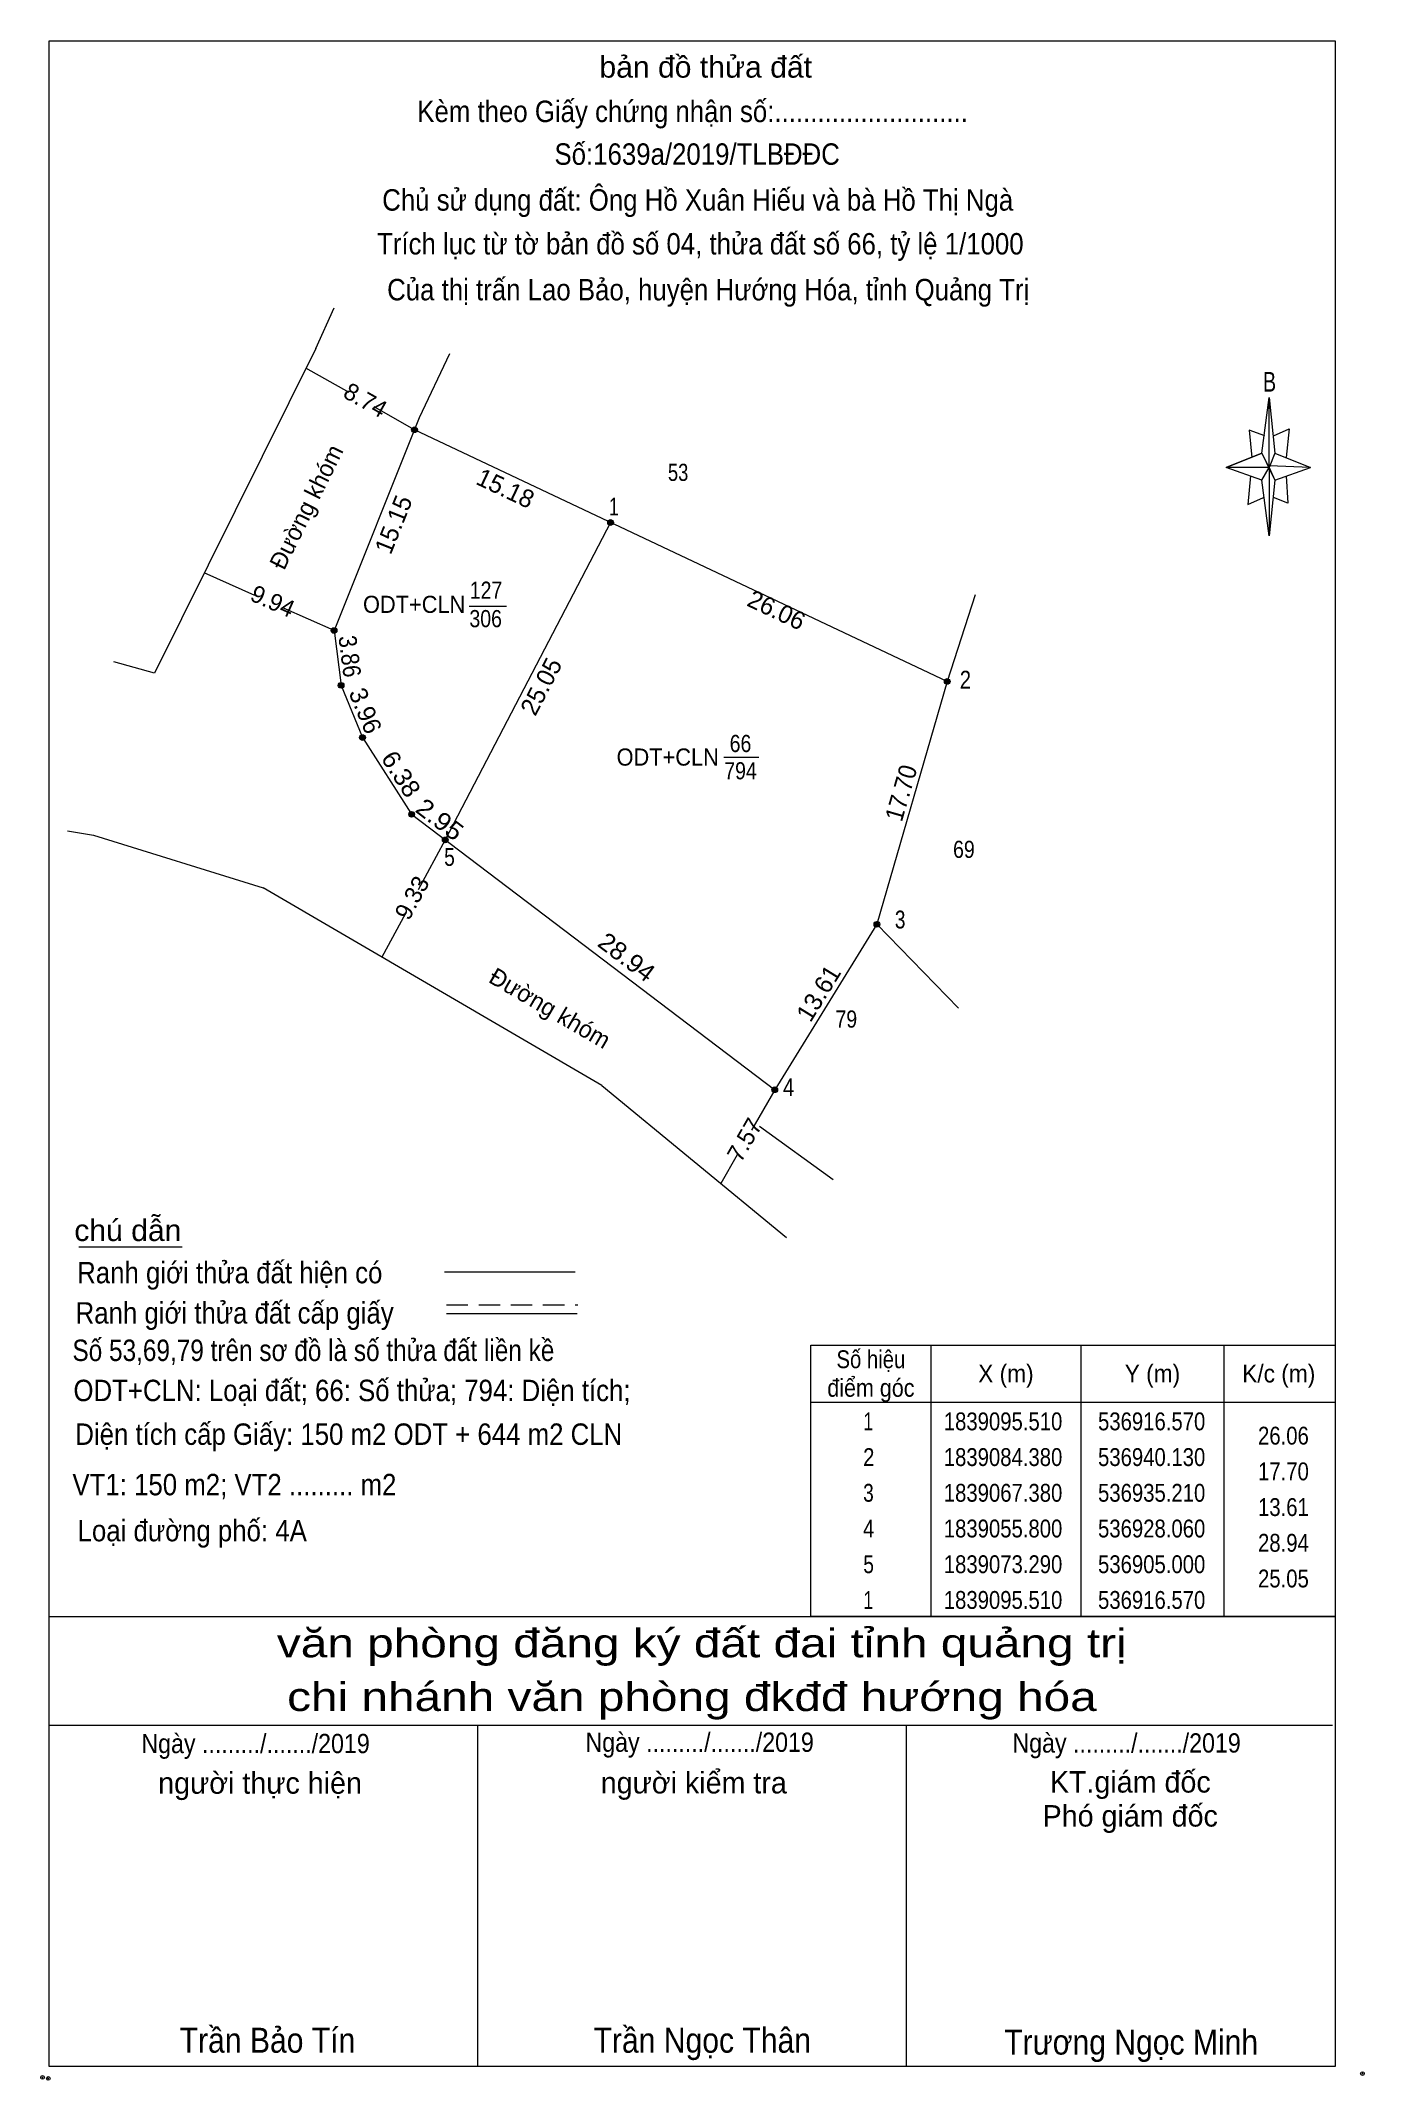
# Model space of a CAD drawing. Header units: metres. Extents: x 536641 to 537090, y 1839007 to 1839318.
# Drawn here: x 536641.2 to 536733.8, y 1839154 to 1839296.7 of the extents above; entities that cross this region are included whole.
import ezdxf
from ezdxf.enums import TextEntityAlignment as Align

# ---------------------------------------------------------------- set-up
doc = ezdxf.new("R2010")
doc.units = ezdxf.units.M
doc.header["$LTSCALE"] = 0.5
doc.header["$PDMODE"] = 32
doc.header["$PDSIZE"] = 0.25
doc.linetypes.add('MEDIUM_DASHED', pattern=[4.5, 3, -1.5])
for name, color, linetype, lineweight in [('15', 7, 'Continuous', 13), ('17', 7, 'Continuous', 13), ('5', 7, 'Continuous', 13), ('6', 7, 'Continuous', 13), ('63', 7, 'Continuous', 13)]:
    doc.layers.add(name, color=color, linetype=linetype, lineweight=lineweight)

msp = doc.modelspace()

# ---------------------------------------------------------------- texts
at = {"layer": '15'}
for s, height, rotation, p in [('8.74', 1.2, 330.385, (536663.6185, 1839271.0653)), ('Đường khóm', 1.2, 63.607, (536660.3169, 1839263.8433)), ('15.18', 1.25, 334.684, (536673.4528, 1839264.8494)), ('15.15', 1.25, 68.178, (536666.4599, 1839262.6477)), ('9.94', 1.2, 336.014, (536657.1861, 1839256.9632)), ('25.05', 1.25, 62.494, (536676.767, 1839251.2564)), ('3.96', 1.25, 292.286, (536663.3383, 1839249.607)), ('9.33', 1.2, 61.595, (536667.7012, 1839236.4646)), ('Đường khóm', 1.2, 329.727, (536676.5275, 1839228.5041)), ('7.57', 1.2, 60.049, (536690.9758, 1839219.5104))]:
    msp.add_text(s, height=height, rotation=rotation, dxfattribs=at).set_placement(p, align=Align.CENTER)
for s, width, p in [('53', 0.8, (536685.8, 1839265.93)), ('127', 0.85, (536672.355, 1839257.68)), ('ODT+CLN', 0.95, (536667.325, 1839256.69)), ('306', 0.85, (536672.33, 1839255.69)), ('66', 0.85, (536690.165, 1839246.95)), ('794', 0.85, (536690.165, 1839245.04)), ('69', 0.85, (536705.8, 1839239.54)), ('79', 0.85, (536697.57, 1839227.66))]:
    msp.add_text(s, height=1.2, dxfattribs=dict(at, width=width)).set_placement(p, align=Align.CENTER)
for s, height, width, p in [(' 1', 1.25, 0.75, (536681.65, 1839263.51)), (' 2', 1.25, 0.85, (536706.3, 1839251.39)), ('ODT+CLN', 1.2, 0.95, (536688.65, 1839246)), ('ODT+CLN', 1.2, 0.95, (536688.65, 1839246)), (' 5', 1.25, 0.8, (536670.17, 1839238.98)), (' 3', 1.25, 0.8, (536701.71, 1839234.6)), (' 4', 1.25, 0.85, (536693.93, 1839222.87))]:
    msp.add_text(s, height=height, dxfattribs=dict(at, width=width)).set_placement(p, align=Align.RIGHT)
for s, rotation, width, p in [('3.86', 277.291, 0.9, (536662.2075, 1839253.5743)), ('6.38', 302.643, 1.05, (536665.8827, 1839245.0771)), ('2.95', 322.703, 1.1, (536668.7463, 1839241.7355)), ('28.94', 322.821, 1.05, (536681.8223, 1839232.0979))]:
    msp.add_text(s, height=1.25, rotation=rotation, dxfattribs=dict(at, width=width)).set_placement(p, align=Align.CENTER)
at = {"layer": '5'}
for s, height, width, p in [('bản đồ thửa đất', 1.5, 1.05, (536687.73, 1839294.16)), ('Kèm theo Giấy chứng nhận số:...........................', 1.5, 0.9, (536686.81, 1839291.05)), ('Số:1639a/2019/TLBĐĐC', 1.5, 0.9, (536687.13, 1839288.06)), ('Chủ sử dụng đất: Ông Hồ Xuân Hiếu và bà Hồ Thị Ngà', 1.5, 0.9, (536687.17, 1839284.85)), ('Trích lục từ tờ bản đồ số 04, thửa đất số 66, tỷ lệ 1/1000 ', 1.5, 0.9, (536687.605, 1839281.78)), ('Của thị trấn Lao Bảo, huyện Hướng Hóa, tỉnh Quảng Trị', 1.5, 0.9, (536687.905, 1839278.57)), ('B', 1.378, 0.75, (536727.19, 1839272.18)), ('văn phòng đăng ký đất đai tỉnh quảng trị', 2, 1.25, (536687.455, 1839183.58)), ('chi nhánh văn phòng đkđđ hướng hóa', 2, 1.25, (536686.765, 1839179.82)), ('Ngày ........./......./2019', 1.35, 0.9, (536656.225, 1839176.87)), ('Ngày ........./......./2019', 1.35, 0.9, (536687.305, 1839176.96)), ('Ngày ........./......./2019', 1.35, 0.9, (536717.185, 1839176.91)), ('Trần Bảo Tín', 1.75, 0.9, (536657.06, 1839155.9)), ('Trần Ngọc Thân', 1.75, 0.9, (536687.49, 1839155.9)), ('Trương Ngọc Minh', 1.75, 0.9, (536717.505, 1839155.77))]:
    msp.add_text(s, height=height, dxfattribs=dict(at, width=width)).set_placement(p, align=Align.CENTER)
for s, p in [('người thực hiện', (536656.54, 1839174.03)), ('người kiểm tra', (536686.895, 1839174.05)), ('KT.giám đốc', (536717.445, 1839174.11)), ('Phó giám đốc', (536717.44, 1839171.73))]:
    msp.add_text(s, height=1.5, dxfattribs=at).set_placement(p, align=Align.CENTER)
at = {"layer": '6'}
for s, width, p in [('chú dẫn', 1.05, (536643.54, 1839212.72)), ('Ranh giới thửa đất hiện có ', 0.9, (536643.74, 1839209.76)), ('Ranh giới thửa đất cấp giấy', 0.9, (536643.63, 1839206.94)), ('Số 53,69,79 trên sơ đồ là số thửa đất liền kề', 0.85, (536643.41, 1839204.32)), ('ODT+CLN: Loại đất; 66: Số thửa; 794: Diện tích;', 0.9, (536643.48, 1839201.51)), ('Diện tích cấp Giấy: 150 m2 ODT + 644 m2 CLN', 0.9, (536643.61, 1839198.45)), ('VT1: 150 m2; VT2 ......... m2', 0.9, (536643.41, 1839194.92)), ('Loại đường phố: 4A', 0.9, (536643.77, 1839191.7))]:
    msp.add_text(s, height=1.5, dxfattribs=dict(at, width=width)).set_placement(p)
at = {"layer": '63'}
for s, rotation, p in [('26.06', 334.713, (536692.4231, 1839256.331)), ('13.61', 58.307, (536696.1586, 1839229.7417))]:
    msp.add_text(s, height=1.25, rotation=rotation, dxfattribs=at).set_placement(p, align=Align.CENTER)
at = {"layer": '63', "width": 0.95}
msp.add_text('17.70', height=1.25, rotation=73.859, dxfattribs=at).set_placement((536702.0046, 1839243.9163), align=Align.CENTER)
at = {"layer": '63'}
for s, width, p in [('Số hiệu', 0.85, (536699.29, 1839203.82)), ('điểm góc', 0.9, (536699.29, 1839201.82)), ('X (m)', 0.95, (536708.74, 1839202.82)), ('Y (m)', 0.95, (536718.995, 1839202.82)), ('K/c (m)', 0.95, (536727.835, 1839202.82)), (' 1', 0.75, (536698.94, 1839199.47)), ('1839095.510', 0.85, (536708.54, 1839199.47)), ('536916.570', 0.85, (536718.94, 1839199.47)), (' 2', 0.85, (536698.945, 1839196.97)), ('1839084.380', 0.85, (536708.54, 1839196.97)), ('536940.130', 0.85, (536718.94, 1839196.97)), (' 3', 0.8, (536698.935, 1839194.47)), ('1839067.380', 0.85, (536708.54, 1839194.47)), ('536935.210', 0.85, (536718.94, 1839194.47)), (' 4', 0.85, (536698.94, 1839191.97)), ('1839055.800', 0.85, (536708.54, 1839191.97)), ('536928.060', 0.85, (536718.94, 1839191.97)), (' 5', 0.8, (536698.945, 1839189.47)), ('1839073.290', 0.85, (536708.54, 1839189.47)), ('536905.000', 0.85, (536718.94, 1839189.47)), (' 1', 0.75, (536698.94, 1839186.97)), ('1839095.510', 0.85, (536708.54, 1839186.97)), ('536916.570', 0.85, (536718.94, 1839186.97))]:
    msp.add_text(s, height=1.25, dxfattribs=dict(at, width=width)).set_placement(p, align=Align.CENTER)
at = {"layer": '63', "width": 0.85}
for s, p in [('26.06', (536729.94, 1839198.47)), ('17.70', (536729.94, 1839195.97)), ('13.61', (536729.94, 1839193.47)), ('28.94', (536729.94, 1839190.97)), ('25.05', (536729.94, 1839188.47))]:
    msp.add_text(s, height=1.25, dxfattribs=at).set_placement(p, align=Align.RIGHT)

# ---------------------------------------------------------------- hatches: boundary and pattern name
at = {"layer": '15'}
for points in [[(536667.55, 1839269.51, 1), (536667.15, 1839269.51, 1)], [(536681.27, 1839263.02, 1), (536680.87, 1839263.02, 1)], [(536661.92, 1839255.45, 1), (536661.52, 1839255.45, 1)], [(536662.41, 1839251.62, 1), (536662.01, 1839251.62, 1)], [(536704.83, 1839251.89, 1), (536704.43, 1839251.89, 1)], [(536663.91, 1839247.96, 1), (536663.51, 1839247.96, 1)], [(536667.35, 1839242.59, 1), (536666.95, 1839242.59, 1)], [(536669.7, 1839240.8, 1), (536669.3, 1839240.8, 1)], [(536699.91, 1839234.89, 1), (536699.51, 1839234.89, 1)], [(536692.76, 1839223.31, 1), (536692.36, 1839223.31, 1)]]:
    msp.add_hatch(color=256, dxfattribs=at).paths.add_polyline_path(points)

# ---------------------------------------------------------------- linework, layer by layer
for p, q in [((536660.44, 1839275.21), (536661.72, 1839278.04)), ((536669.79, 1839274.82), (536667.68, 1839270.34)), ((536662.78, 1839272.11), (536659.75, 1839273.83)), ((536667.35, 1839269.51), (536664.52, 1839271.12)), ((536704.63, 1839251.89), (536667.35, 1839269.51)), ((536681.07, 1839263.02), (536669.5, 1839240.8)), ((536656.17, 1839257.92), (536652.64, 1839259.49)), ((536706.58, 1839257.95), (536704.63, 1839251.89)), ((536661.72, 1839255.45), (536658.14, 1839257.04)), ((536671.18, 1839257.17), (536673.79, 1839257.17)), ((536688.99, 1839246.6), (536691.45, 1839246.6)), ((536669.5, 1839240.8), (536667.61, 1839237.3)), ((536680.46, 1839223.6), (536656.75, 1839237.44)), ((536666.72, 1839235.65), (536665.06, 1839232.59)), ((536705.41, 1839229.02), (536699.71, 1839234.89)), ((536680.46, 1839223.6), (536693.38, 1839212.96)), ((536692.56, 1839223.31), (536690.93, 1839220.48)), ((536691.49, 1839220.77), (536696.65, 1839217.03)), ((536689.93, 1839218.75), (536688.78, 1839216.75))]:
    msp.add_line(p, q, dxfattribs=at)
for points in [[(536660.44, 1839275.21), (536649.16, 1839252.48), (536646.3, 1839253.27)], [(536660.44, 1839275.21), (536649.16, 1839252.48), (536646.3, 1839253.27)], [(536667.68, 1839270.34), (536661.72, 1839255.45), (536662.21, 1839251.62), (536663.71, 1839247.96), (536667.15, 1839242.59), (536692.56, 1839223.31)], [(536667.68, 1839270.34), (536661.72, 1839255.45), (536662.21, 1839251.62), (536663.71, 1839247.96), (536667.15, 1839242.59), (536692.56, 1839223.31)], [(536704.63, 1839251.89), (536699.71, 1839234.89), (536692.56, 1839223.31)], [(536643.06, 1839241.44), (536644.88, 1839241.12), (536656.75, 1839237.44)], [(536643.06, 1839241.44), (536644.88, 1839241.12), (536656.75, 1839237.44)]]:
    msp.add_lwpolyline(points, dxfattribs=at)
for centre in [(536667.35, 1839269.51), (536681.07, 1839263.02), (536661.72, 1839255.45), (536662.21, 1839251.62), (536704.63, 1839251.89), (536663.71, 1839247.96), (536667.15, 1839242.59), (536669.5, 1839240.8), (536699.71, 1839234.89), (536692.56, 1839223.31)]:
    msp.add_circle(centre, 0.2, dxfattribs=at)
at = {"layer": '17'}
msp.add_line((536643.85, 1839212.31), (536651.09, 1839212.31), dxfattribs=at)
at = {"layer": '5'}
for p, q in [((536726.66, 1839267.88), (536727.16, 1839271.78)), ((536727.56, 1839267.88), (536730.06, 1839266.88)), ((536726.66, 1839265.98), (536724.16, 1839266.88)), ((536727.56, 1839265.98), (536727.16, 1839262.08)), ((536728.36, 1839266.28), (536728.46, 1839264.38)), ((536728.46, 1839264.38), (536727.46, 1839264.78)), ((536641.79, 1839186.44), (536731.79, 1839186.44)), ((536641.79, 1839178.84), (536731.59, 1839178.84)), ((536641.79, 1839178.84), (536731.59, 1839178.84)), ((536641.79, 1839178.84), (536731.59, 1839178.84)), ((536671.79, 1839154.94), (536671.79, 1839178.84)), ((536701.79, 1839154.94), (536701.79, 1839178.84))]:
    msp.add_line(p, q, dxfattribs=at)
for points in [[(536641.79, 1839296.74), (536731.79, 1839296.74), (536731.79, 1839154.94), (536641.79, 1839154.94)], [(536727.16, 1839271.78), (536727.56, 1839267.88), (536727.16, 1839266.88)], [(536727.16, 1839266.88), (536724.16, 1839266.88), (536726.66, 1839267.88), (536727.56, 1839265.98), (536730.06, 1839266.88), (536727.16, 1839266.98)], [(536727.16, 1839266.88), (536727.16, 1839262.08), (536726.66, 1839265.98)]]:
    msp.add_lwpolyline(points, close=True, dxfattribs=at)
for points in [[(536726.86, 1839269.08), (536725.76, 1839269.48), (536725.96, 1839267.58)], [(536727.46, 1839269.08), (536728.56, 1839269.58), (536728.36, 1839267.58)], [(536727.16, 1839266.88), (536726.66, 1839267.88), (536724.16, 1839266.88)], [(536725.86, 1839266.28), (536725.66, 1839264.28), (536726.76, 1839264.78)], [(536727.16, 1839266.88), (536727.56, 1839265.98), (536730.06, 1839266.88)], [(536731.79, 1839154.94), (536641.79, 1839154.94), (536641.79, 1839178.84)]]:
    msp.add_lwpolyline(points, dxfattribs=at)
for p in [(536641.32, 1839154.17), (536641.72, 1839154.1)]:
    msp.add_point(p, dxfattribs=at)
at = {"layer": '6'}
for p, q in [((536669.45, 1839210.57), (536678.59, 1839210.57)), ((536669.59, 1839207.64), (536678.73, 1839207.64))]:
    msp.add_line(p, q, dxfattribs=at)
at = {"layer": '6', "linetype": 'MEDIUM_DASHED'}
msp.add_line((536669.59, 1839208.26), (536678.79, 1839208.26), dxfattribs=at)
at = {"layer": '6'}
msp.add_point((536733.69, 1839154.44), dxfattribs=at)
at = {"layer": '63'}
for p, q in [((536703.49, 1839205.44), (536703.49, 1839186.44)), ((536713.99, 1839205.44), (536713.99, 1839186.44)), ((536723.99, 1839205.44), (536723.99, 1839186.44)), ((536695.09, 1839201.44), (536731.79, 1839201.44))]:
    msp.add_line(p, q, dxfattribs=at)
msp.add_lwpolyline([(536695.09, 1839205.44), (536731.79, 1839205.44), (536731.79, 1839186.44), (536695.09, 1839186.44)], close=True, dxfattribs=at)

msp.set_redraw_order([(e.dxf.handle, doc.entitydb.next_handle()) for e in msp.query("TEXT MTEXT ATTDEF DIMENSION ARC_DIMENSION")])  # texts and dimensions are drawn at this point

doc.saveas('drawing.dxf')
